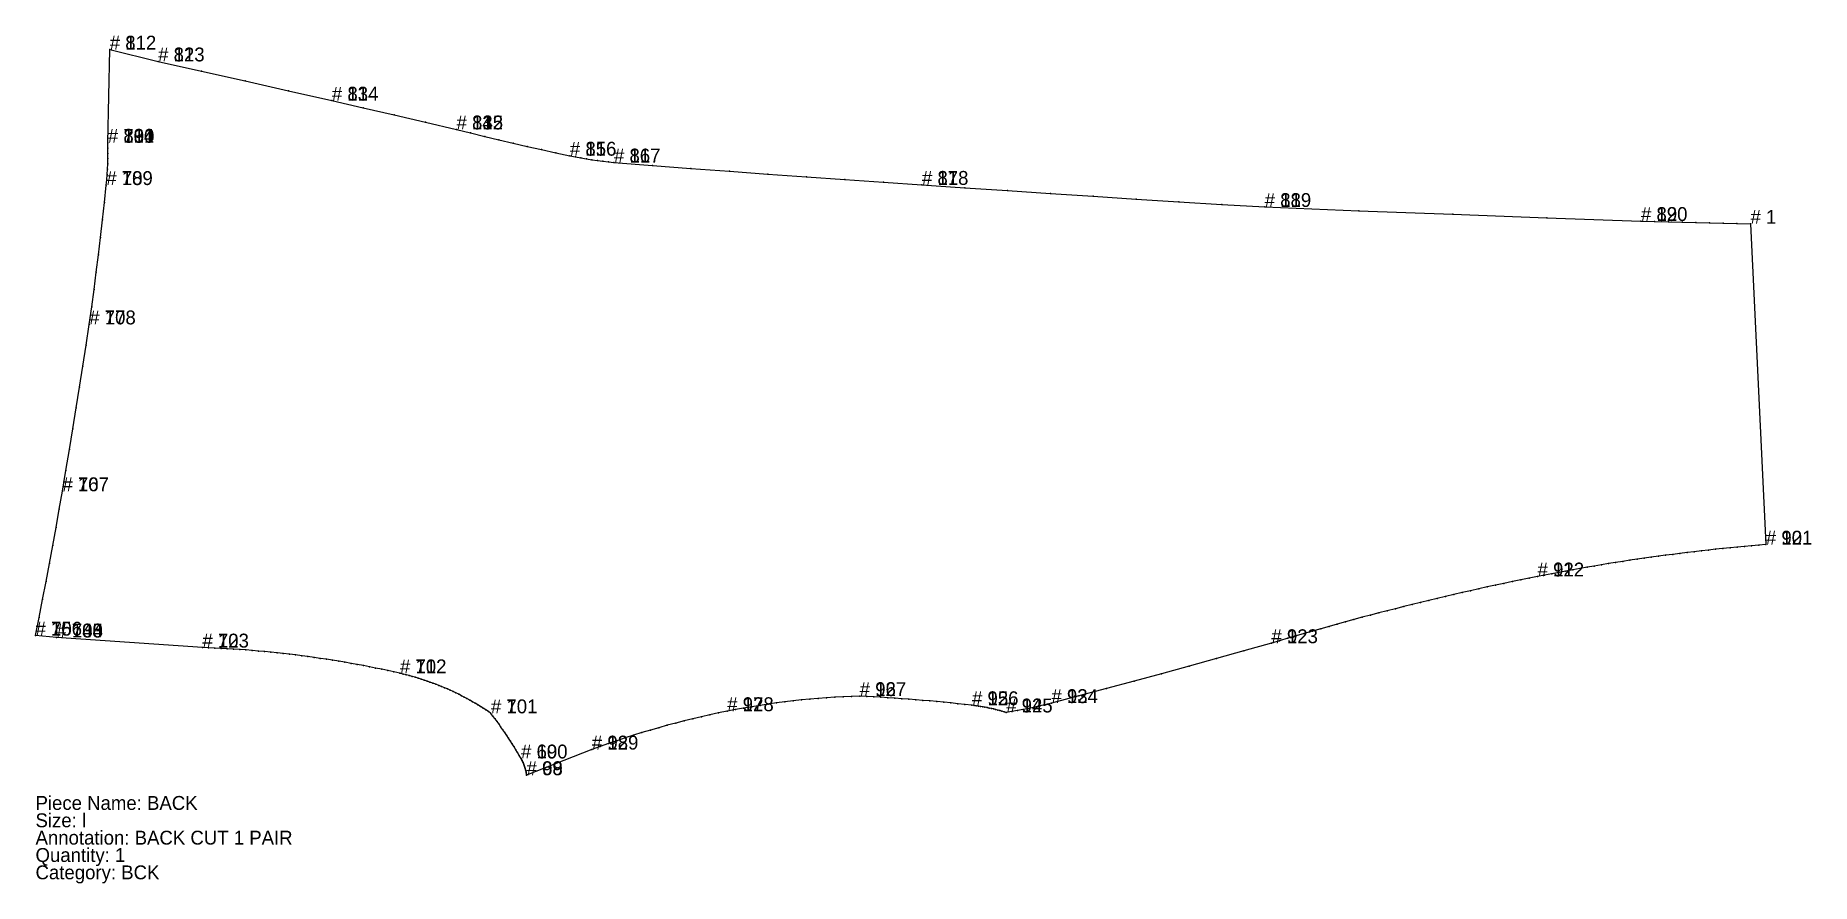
# Model space of a CAD drawing. Extents: x 0 to 3468, y -337 to 333.
# Drawn here: x 2446 to 3468, y -259 to 229 of the extents above; entities that cross this region are included whole.
import ezdxf

# ---------------------------------------------------------------- set-up
doc = ezdxf.new("R2010")
doc.units = 0

# ---------------------------------------------------------------- blocks, each defined once
blk = doc.blocks.new('BACKl')
at = {"layer": '1'}
blk.add_lwpolyline([(302.8, -197.03), (302.72, -196.39), (302.62, -195.76), (302.5, -195.14), (302.37, -194.51), (302.22, -193.89), (302.06, -193.27), (301.88, -192.66), (301.69, -192.05), (301.48, -191.45), (301.26, -190.85), (301.02, -190.26), (300.76, -189.67), (300.5, -189.09), (300.21, -188.52), (299.92, -187.96), (299.6, -187.4), (298.62, -185.71), (297.63, -184.03), (296.62, -182.36), (295.59, -180.69), (294.55, -179.03), (293.5, -177.39), (292.44, -175.75), (291.36, -174.12), (290.27, -172.5), (289.17, -170.88), (288.05, -169.28), (286.92, -167.68), (285.78, -166.1), (284.62, -164.52), (283.45, -162.96), (282.27, -161.4), (280.79, -160.39), (279.29, -159.39), (277.78, -158.41), (276.26, -157.45), (274.72, -156.51), (273.18, -155.58), (271.62, -154.68), (270.06, -153.79), (268.48, -152.92), (266.9, -152.07), (265.3, -151.24), (263.69, -150.43), (262.08, -149.63), (260.45, -148.86), (258.82, -148.11), (257.17, -147.37), (255.52, -146.66), (253.86, -145.96), (252.19, -145.29), (250.52, -144.63), (248.83, -143.99), (247.14, -143.38), (245.45, -142.78), (243.74, -142.21), (242.03, -141.65), (240.31, -141.12), (238.58, -140.6), (236.85, -140.11), (235.12, -139.64), (233.38, -139.19), (231.63, -138.75), (229.88, -138.34), (226.37, -137.56), (222.86, -136.79), (219.35, -136.04), (215.83, -135.32), (212.31, -134.61), (208.79, -133.93), (205.26, -133.26), (201.73, -132.62), (198.19, -132), (194.65, -131.4), (191.1, -130.82), (187.56, -130.26), (184.01, -129.72), (180.45, -129.2), (176.9, -128.71), (173.34, -128.23), (169.77, -127.78), (166.21, -127.34), (162.64, -126.93), (159.07, -126.54), (155.5, -126.17), (151.93, -125.82), (148.35, -125.49), (144.77, -125.19), (141.19, -124.9), (137.61, -124.64), (134.03, -124.4), (130.44, -124.17), (126.86, -123.97), (123.27, -123.79), (119.68, -123.64), (116.1, -123.5), (32, -117.69), (20, -116.62), (22.05, -106.24), (24.07, -95.86), (26.06, -85.47), (28.01, -75.08), (29.93, -64.68), (31.81, -54.27), (33.66, -43.85), (35.48, -33.44), (37.53, -21.44), (39.55, -9.43), (41.54, 2.58), (43.49, 14.59), (45.41, 26.61), (47.29, 38.64), (49.14, 50.67), (50.95, 62.71), (52.35, 72.72), (53.69, 82.74), (54.99, 92.77), (56.24, 102.8), (57.44, 112.84), (58.59, 122.89), (59.7, 132.94), (60.75, 142.99), (61.04, 146.02), (61.28, 149.06), (61.47, 152.1), (61.6, 155.15), (61.7, 158.19), (61.74, 161.24), (61.73, 164.28), (61.67, 167.33), (62.75, 221.03), (90.61, 214.21), (115.63, 208.6), (140.66, 202.96), (165.67, 197.3), (190.68, 191.61), (208.64, 187.51), (226.59, 183.38), (244.53, 179.22), (262.47, 175.04), (270.59, 173), (278.73, 171), (286.87, 169.04), (295.03, 167.13), (303.19, 165.26), (311.36, 163.43), (319.55, 161.64), (327.74, 159.9), (330.89, 159.26), (334.04, 158.66), (337.21, 158.11), (340.38, 157.59), (343.55, 157.12), (346.74, 156.7), (349.92, 156.31), (353.12, 155.97), (375.28, 154.28), (397.45, 152.61), (419.61, 150.96), (441.78, 149.33), (463.95, 147.73), (486.12, 146.16), (508.3, 144.61), (530.47, 143.08), (555.14, 141.4), (579.81, 139.75), (604.49, 138.12), (629.16, 136.52), (653.84, 134.94), (678.51, 133.39), (703.19, 131.86), (727.87, 130.35), (782.04, 128.22), (836.21, 126.17), (890.38, 124.18), (944.55, 122.27), (952.44, 122), (960.33, 121.76), (968.21, 121.53), (976.1, 121.32), (983.99, 121.12), (991.88, 120.94), (999.77, 120.79), (1007.66, 120.64), (1016.5, -64.2), (1012.37, -64.54), (1008.23, -64.89), (1004.1, -65.26), (999.96, -65.65), (995.83, -66.05), (991.7, -66.47), (987.57, -66.9), (983.45, -67.34), (979.32, -67.8), (975.2, -68.28), (971.08, -68.77), (966.96, -69.28), (962.84, -69.8), (958.72, -70.33), (954.61, -70.89), (950.5, -71.45), (946.39, -72.03), (942.28, -72.63), (938.17, -73.24), (934.07, -73.87), (929.97, -74.51), (925.87, -75.16), (921.77, -75.83), (917.68, -76.52), (913.59, -77.22), (909.5, -77.93), (905.41, -78.66), (901.33, -79.41), (897.25, -80.17), (893.17, -80.94), (889.09, -81.73), (885.02, -82.54), (880.18, -83.51), (875.34, -84.5), (870.5, -85.5), (865.66, -86.52), (860.83, -87.55), (856, -88.6), (851.18, -89.66), (846.36, -90.74), (841.54, -91.83), (836.72, -92.94), (831.91, -94.06), (827.1, -95.2), (822.3, -96.35), (817.5, -97.51), (812.7, -98.69), (807.9, -99.89), (803.11, -101.1), (798.33, -102.32), (793.54, -103.56), (788.76, -104.81), (783.99, -106.08), (779.22, -107.36), (774.45, -108.66), (769.69, -109.97), (764.93, -111.3), (760.17, -112.64), (755.42, -113.99), (750.67, -115.36), (745.93, -116.75), (741.19, -118.14), (736.46, -119.56), (731.73, -120.99), (715.93, -125.44), (700.13, -129.86), (684.31, -134.23), (668.48, -138.56), (652.64, -142.86), (636.79, -147.11), (620.92, -151.32), (605.05, -155.49), (601.82, -156.31), (598.58, -157.09), (595.33, -157.83), (592.08, -158.53), (588.81, -159.19), (585.54, -159.8), (582.25, -160.37), (578.97, -160.9), (577.76, -160.53), (576.56, -160.17), (575.35, -159.83), (574.13, -159.5), (572.91, -159.18), (571.69, -158.88), (570.47, -158.6), (569.24, -158.33), (568, -158.08), (566.77, -157.84), (565.53, -157.61), (564.29, -157.4), (563.05, -157.21), (561.8, -157.03), (560.55, -156.87), (559.3, -156.72), (555.27, -156.28), (551.24, -155.85), (547.2, -155.44), (543.17, -155.04), (539.13, -154.66), (535.09, -154.29), (531.05, -153.94), (527.01, -153.6), (522.97, -153.28), (518.92, -152.98), (514.88, -152.68), (510.83, -152.41), (506.78, -152.15), (502.74, -151.91), (498.69, -151.68), (494.64, -151.46), (489.84, -151.63), (485.04, -151.85), (480.24, -152.12), (475.44, -152.44), (470.65, -152.81), (465.87, -153.23), (461.08, -153.69), (456.31, -154.21), (451.53, -154.78), (446.77, -155.4), (442.01, -156.07), (437.26, -156.79), (432.52, -157.56), (427.78, -158.37), (423.06, -159.24), (418.34, -160.16), (413.37, -161.18), (408.42, -162.24), (403.48, -163.36), (398.54, -164.52), (393.62, -165.74), (388.71, -167), (383.82, -168.31), (378.94, -169.67), (374.07, -171.08), (369.21, -172.53), (364.37, -174.04), (359.55, -175.59), (354.74, -177.19), (349.95, -178.84), (345.17, -180.53), (340.41, -182.27)], close=True, dxfattribs=at)
at = {"layer": '14'}
blk.add_lwpolyline([(302.8, -197.03), (302.72, -196.39), (302.62, -195.76), (302.5, -195.14), (302.37, -194.51), (302.22, -193.89), (302.06, -193.27), (301.88, -192.66), (301.69, -192.05), (301.48, -191.45), (301.26, -190.85), (301.02, -190.26), (300.76, -189.67), (300.5, -189.09), (300.21, -188.52), (299.92, -187.96), (299.6, -187.4), (298.62, -185.71), (297.63, -184.03), (296.62, -182.36), (295.59, -180.69), (294.55, -179.03), (293.5, -177.39), (292.44, -175.75), (291.36, -174.12), (290.27, -172.5), (289.17, -170.88), (288.05, -169.28), (286.92, -167.68), (285.78, -166.1), (284.62, -164.52), (283.45, -162.96), (282.27, -161.4), (280.79, -160.39), (279.29, -159.39), (277.78, -158.41), (276.26, -157.45), (274.72, -156.51), (273.18, -155.58), (271.62, -154.68), (270.06, -153.79), (268.48, -152.92), (266.9, -152.07), (265.3, -151.24), (263.69, -150.43), (262.08, -149.63), (260.45, -148.86), (258.82, -148.11), (257.17, -147.37), (255.52, -146.66), (253.86, -145.96), (252.19, -145.29), (250.52, -144.63), (248.83, -143.99), (247.14, -143.38), (245.45, -142.78), (243.74, -142.21), (242.03, -141.65), (240.31, -141.12), (238.58, -140.6), (236.85, -140.11), (235.12, -139.64), (233.38, -139.19), (231.63, -138.75), (229.88, -138.34), (226.37, -137.56), (222.86, -136.79), (219.35, -136.04), (215.83, -135.32), (212.31, -134.61), (208.79, -133.93), (205.26, -133.26), (201.73, -132.62), (198.19, -132), (194.65, -131.4), (191.1, -130.82), (187.56, -130.26), (184.01, -129.72), (180.45, -129.2), (176.9, -128.71), (173.34, -128.23), (169.77, -127.78), (166.21, -127.34), (162.64, -126.93), (159.07, -126.54), (155.5, -126.17), (151.93, -125.82), (148.35, -125.49), (144.77, -125.19), (141.19, -124.9), (137.61, -124.64), (134.03, -124.4), (130.44, -124.17), (126.86, -123.97), (123.27, -123.79), (119.68, -123.64), (116.1, -123.5), (32, -117.69), (20, -116.62), (22.05, -106.24), (24.07, -95.86), (26.06, -85.47), (28.01, -75.08), (29.93, -64.68), (31.81, -54.27), (33.66, -43.85), (35.48, -33.44), (37.53, -21.44), (39.55, -9.43), (41.54, 2.58), (43.49, 14.59), (45.41, 26.61), (47.29, 38.64), (49.14, 50.67), (50.95, 62.71), (52.35, 72.72), (53.69, 82.74), (54.99, 92.77), (56.24, 102.8), (57.44, 112.84), (58.59, 122.89), (59.7, 132.94), (60.75, 142.99), (61.04, 146.02), (61.28, 149.06), (61.47, 152.1), (61.6, 155.15), (61.7, 158.19), (61.74, 161.24), (61.73, 164.28), (61.67, 167.33), (62.75, 221.03), (90.61, 214.21), (115.63, 208.6), (140.66, 202.96), (165.67, 197.3), (190.68, 191.61), (208.64, 187.51), (226.59, 183.38), (244.53, 179.22), (262.47, 175.04), (270.59, 173), (278.73, 171), (286.87, 169.04), (295.03, 167.13), (303.19, 165.26), (311.36, 163.43), (319.55, 161.64), (327.74, 159.9), (330.89, 159.26), (334.04, 158.66), (337.21, 158.11), (340.38, 157.59), (343.55, 157.12), (346.74, 156.7), (349.92, 156.31), (353.12, 155.97), (375.28, 154.28), (397.45, 152.61), (419.61, 150.96), (441.78, 149.33), (463.95, 147.73), (486.12, 146.16), (508.3, 144.61), (530.47, 143.08), (555.14, 141.4), (579.81, 139.75), (604.49, 138.12), (629.16, 136.52), (653.84, 134.94), (678.51, 133.39), (703.19, 131.86), (727.87, 130.35), (782.04, 128.22), (836.21, 126.17), (890.38, 124.18), (944.55, 122.27), (952.44, 122), (960.33, 121.76), (968.21, 121.53), (976.1, 121.32), (983.99, 121.12), (991.88, 120.94), (999.77, 120.79), (1007.66, 120.64), (1016.5, -64.2), (1012.37, -64.54), (1008.23, -64.89), (1004.1, -65.26), (999.96, -65.65), (995.83, -66.05), (991.7, -66.47), (987.57, -66.9), (983.45, -67.34), (979.32, -67.8), (975.2, -68.28), (971.08, -68.77), (966.96, -69.28), (962.84, -69.8), (958.72, -70.33), (954.61, -70.89), (950.5, -71.45), (946.39, -72.03), (942.28, -72.63), (938.17, -73.24), (934.07, -73.87), (929.97, -74.51), (925.87, -75.16), (921.77, -75.83), (917.68, -76.52), (913.59, -77.22), (909.5, -77.93), (905.41, -78.66), (901.33, -79.41), (897.25, -80.17), (893.17, -80.94), (889.09, -81.73), (885.02, -82.54), (880.18, -83.51), (875.34, -84.5), (870.5, -85.5), (865.66, -86.52), (860.83, -87.55), (856, -88.6), (851.18, -89.66), (846.36, -90.74), (841.54, -91.83), (836.72, -92.94), (831.91, -94.06), (827.1, -95.2), (822.3, -96.35), (817.5, -97.51), (812.7, -98.69), (807.9, -99.89), (803.11, -101.1), (798.33, -102.32), (793.54, -103.56), (788.76, -104.81), (783.99, -106.08), (779.22, -107.36), (774.45, -108.66), (769.69, -109.97), (764.93, -111.3), (760.17, -112.64), (755.42, -113.99), (750.67, -115.36), (745.93, -116.75), (741.19, -118.14), (736.46, -119.56), (731.73, -120.99), (715.93, -125.44), (700.13, -129.86), (684.31, -134.23), (668.48, -138.56), (652.64, -142.86), (636.79, -147.11), (620.92, -151.32), (605.05, -155.49), (601.82, -156.31), (598.58, -157.09), (595.33, -157.83), (592.08, -158.53), (588.81, -159.19), (585.54, -159.8), (582.25, -160.37), (578.97, -160.9), (577.76, -160.53), (576.56, -160.17), (575.35, -159.83), (574.13, -159.5), (572.91, -159.18), (571.69, -158.88), (570.47, -158.6), (569.24, -158.33), (568, -158.08), (566.77, -157.84), (565.53, -157.61), (564.29, -157.4), (563.05, -157.21), (561.8, -157.03), (560.55, -156.87), (559.3, -156.72), (555.27, -156.28), (551.24, -155.85), (547.2, -155.44), (543.17, -155.04), (539.13, -154.66), (535.09, -154.29), (531.05, -153.94), (527.01, -153.6), (522.97, -153.28), (518.92, -152.98), (514.88, -152.68), (510.83, -152.41), (506.78, -152.15), (502.74, -151.91), (498.69, -151.68), (494.64, -151.46), (489.84, -151.63), (485.04, -151.85), (480.24, -152.12), (475.44, -152.44), (470.65, -152.81), (465.87, -153.23), (461.08, -153.69), (456.31, -154.21), (451.53, -154.78), (446.77, -155.4), (442.01, -156.07), (437.26, -156.79), (432.52, -157.56), (427.78, -158.37), (423.06, -159.24), (418.34, -160.16), (413.37, -161.18), (408.42, -162.24), (403.48, -163.36), (398.54, -164.52), (393.62, -165.74), (388.71, -167), (383.82, -168.31), (378.94, -169.67), (374.07, -171.08), (369.21, -172.53), (364.37, -174.04), (359.55, -175.59), (354.74, -177.19), (349.95, -178.84), (345.17, -180.53), (340.41, -182.27)], close=True, dxfattribs=at)
at = {"layer": '2'}
for p in [(62.75, 221.03), (62.75, 221.03), (61.67, 167.33), (61.67, 167.33), (61.67, 167.33), (61.67, 167.33), (1007.66, 120.64), (1007.66, 120.64), (1016.5, -64.2), (1016.5, -64.2), (20, -116.62), (20, -116.62), (32, -117.69), (32, -117.69), (32, -117.69), (32, -117.69), (116.1, -123.5), (116.1, -123.5), (578.97, -160.9), (578.97, -160.9), (302.8, -197.03), (302.8, -197.03), (302.8, -197.03), (302.8, -197.03)]:
    blk.add_point(p, dxfattribs=at)
at = {"layer": '3'}
for p in [(90.61, 214.21), (90.61, 214.21), (115.63, 208.6), (115.63, 208.6), (140.66, 202.96), (140.66, 202.96), (165.67, 197.3), (165.67, 197.3), (190.68, 191.61), (190.68, 191.61), (208.64, 187.51), (208.64, 187.51), (226.59, 183.38), (226.59, 183.38), (244.53, 179.22), (244.53, 179.22), (262.47, 175.04), (262.47, 175.04), (61.73, 164.28), (61.73, 164.28), (270.59, 173), (270.59, 173), (278.73, 171), (278.73, 171), (286.87, 169.04), (286.87, 169.04), (295.03, 167.13), (295.03, 167.13), (303.19, 165.26), (303.19, 165.26), (61.6, 155.15), (61.6, 155.15), (61.7, 158.19), (61.7, 158.19), (61.74, 161.24), (61.74, 161.24), (311.36, 163.43), (311.36, 163.43), (319.55, 161.64), (319.55, 161.64), (327.74, 159.9), (327.74, 159.9), (330.89, 159.26), (330.89, 159.26), (334.04, 158.66), (334.04, 158.66), (337.21, 158.11), (337.21, 158.11), (340.38, 157.59), (340.38, 157.59), (343.55, 157.12), (343.55, 157.12), (346.74, 156.7), (346.74, 156.7), (349.92, 156.31), (349.92, 156.31), (353.12, 155.97), (353.12, 155.97), (375.28, 154.28), (375.28, 154.28), (61.04, 146.02), (61.04, 146.02), (61.28, 149.06), (61.28, 149.06), (61.47, 152.1), (61.47, 152.1), (397.45, 152.61), (397.45, 152.61), (419.61, 150.96), (419.61, 150.96), (441.78, 149.33), (441.78, 149.33), (463.95, 147.73), (463.95, 147.73), (486.12, 146.16), (486.12, 146.16), (508.3, 144.61), (508.3, 144.61), (60.75, 142.99), (60.75, 142.99), (530.47, 143.08), (530.47, 143.08), (555.14, 141.4), (555.14, 141.4), (579.81, 139.75), (579.81, 139.75), (604.49, 138.12), (604.49, 138.12), (629.16, 136.52), (629.16, 136.52), (653.84, 134.94), (653.84, 134.94), (678.51, 133.39), (678.51, 133.39), (58.59, 122.89), (58.59, 122.89), (59.7, 132.94), (59.7, 132.94), (703.19, 131.86), (703.19, 131.86), (727.87, 130.35), (727.87, 130.35), (782.04, 128.22), (782.04, 128.22), (836.21, 126.17), (836.21, 126.17), (890.38, 124.18), (890.38, 124.18), (57.44, 112.84), (57.44, 112.84), (944.55, 122.27), (944.55, 122.27), (952.44, 122), (952.44, 122), (960.33, 121.76), (960.33, 121.76), (968.21, 121.53), (968.21, 121.53), (976.1, 121.32), (976.1, 121.32), (983.99, 121.12), (983.99, 121.12), (991.88, 120.94), (991.88, 120.94), (999.77, 120.79), (999.77, 120.79), (56.24, 102.8), (56.24, 102.8), (54.99, 92.77), (54.99, 92.77), (53.69, 82.74), (53.69, 82.74), (52.35, 72.72), (52.35, 72.72), (50.95, 62.71), (50.95, 62.71), (49.14, 50.67), (49.14, 50.67), (47.29, 38.64), (47.29, 38.64), (45.41, 26.61), (45.41, 26.61), (43.49, 14.59), (43.49, 14.59), (41.54, 2.58), (41.54, 2.58), (39.55, -9.43), (39.55, -9.43), (37.53, -21.44), (37.53, -21.44), (35.48, -33.44), (35.48, -33.44), (33.66, -43.85), (33.66, -43.85), (31.81, -54.27), (31.81, -54.27), (29.93, -64.68), (29.93, -64.68), (950.5, -71.45), (950.5, -71.45), (954.61, -70.89), (954.61, -70.89), (958.72, -70.33), (958.72, -70.33), (962.84, -69.8), (962.84, -69.8), (966.96, -69.28), (966.96, -69.28), (971.08, -68.77), (971.08, -68.77), (975.2, -68.28), (975.2, -68.28), (979.32, -67.8), (979.32, -67.8), (983.45, -67.34), (983.45, -67.34), (987.57, -66.9), (987.57, -66.9), (991.7, -66.47), (991.7, -66.47), (995.83, -66.05), (995.83, -66.05), (999.96, -65.65), (999.96, -65.65), (1004.1, -65.26), (1004.1, -65.26), (1008.23, -64.89), (1008.23, -64.89), (1012.37, -64.54), (1012.37, -64.54), (28.01, -75.08), (28.01, -75.08), (889.09, -81.73), (889.09, -81.73), (893.17, -80.94), (893.17, -80.94), (897.25, -80.17), (897.25, -80.17), (901.33, -79.41), (901.33, -79.41), (905.41, -78.66), (905.41, -78.66), (909.5, -77.93), (909.5, -77.93), (913.59, -77.22), (913.59, -77.22), (917.68, -76.52), (917.68, -76.52), (921.77, -75.83), (921.77, -75.83), (925.87, -75.16), (925.87, -75.16), (929.97, -74.51), (929.97, -74.51), (934.07, -73.87), (934.07, -73.87), (938.17, -73.24), (938.17, -73.24), (942.28, -72.63), (942.28, -72.63), (946.39, -72.03), (946.39, -72.03), (26.06, -85.47), (26.06, -85.47), (841.54, -91.83), (841.54, -91.83), (846.36, -90.74), (846.36, -90.74), (851.18, -89.66), (851.18, -89.66), (856, -88.6), (856, -88.6), (860.83, -87.55), (860.83, -87.55), (865.66, -86.52), (865.66, -86.52), (870.5, -85.5), (870.5, -85.5), (875.34, -84.5), (875.34, -84.5), (880.18, -83.51), (880.18, -83.51), (885.02, -82.54), (885.02, -82.54), (24.07, -95.86), (24.07, -95.86), (803.11, -101.1), (803.11, -101.1), (807.9, -99.89), (807.9, -99.89), (812.7, -98.69), (812.7, -98.69), (817.5, -97.51), (817.5, -97.51), (822.3, -96.35), (822.3, -96.35), (827.1, -95.2), (827.1, -95.2), (831.91, -94.06), (831.91, -94.06), (836.72, -92.94), (836.72, -92.94), (22.05, -106.24), (22.05, -106.24), (764.93, -111.3), (764.93, -111.3), (769.69, -109.97), (769.69, -109.97), (774.45, -108.66), (774.45, -108.66), (779.22, -107.36), (779.22, -107.36), (783.99, -106.08), (783.99, -106.08), (788.76, -104.81), (788.76, -104.81), (793.54, -103.56), (793.54, -103.56), (798.33, -102.32), (798.33, -102.32), (731.73, -120.99), (731.73, -120.99), (736.46, -119.56), (736.46, -119.56), (741.19, -118.14), (741.19, -118.14), (745.93, -116.75), (745.93, -116.75), (750.67, -115.36), (750.67, -115.36), (755.42, -113.99), (755.42, -113.99), (760.17, -112.64), (760.17, -112.64), (119.68, -123.64), (119.68, -123.64), (123.27, -123.79), (123.27, -123.79), (126.86, -123.97), (126.86, -123.97), (130.44, -124.17), (130.44, -124.17), (134.03, -124.4), (134.03, -124.4), (137.61, -124.64), (137.61, -124.64), (141.19, -124.9), (141.19, -124.9), (144.77, -125.19), (144.77, -125.19), (148.35, -125.49), (148.35, -125.49), (151.93, -125.82), (151.93, -125.82), (155.5, -126.17), (155.5, -126.17), (159.07, -126.54), (159.07, -126.54), (162.64, -126.93), (162.64, -126.93), (166.21, -127.34), (166.21, -127.34), (169.77, -127.78), (169.77, -127.78), (173.34, -128.23), (173.34, -128.23), (176.9, -128.71), (176.9, -128.71), (180.45, -129.2), (180.45, -129.2), (184.01, -129.72), (184.01, -129.72), (187.56, -130.26), (187.56, -130.26), (191.1, -130.82), (191.1, -130.82), (194.65, -131.4), (194.65, -131.4), (198.19, -132), (198.19, -132), (201.73, -132.62), (201.73, -132.62), (700.13, -129.86), (700.13, -129.86), (715.93, -125.44), (715.93, -125.44), (205.26, -133.26), (205.26, -133.26), (208.79, -133.93), (208.79, -133.93), (212.31, -134.61), (212.31, -134.61), (215.83, -135.32), (215.83, -135.32), (219.35, -136.04), (219.35, -136.04), (222.86, -136.79), (222.86, -136.79), (226.37, -137.56), (226.37, -137.56), (229.88, -138.34), (229.88, -138.34), (231.63, -138.75), (231.63, -138.75), (233.38, -139.19), (233.38, -139.19), (235.12, -139.64), (235.12, -139.64), (236.85, -140.11), (236.85, -140.11), (238.58, -140.6), (238.58, -140.6), (240.31, -141.12), (240.31, -141.12), (242.03, -141.65), (242.03, -141.65), (243.74, -142.21), (243.74, -142.21), (245.45, -142.78), (245.45, -142.78), (652.64, -142.86), (652.64, -142.86), (668.48, -138.56), (668.48, -138.56), (684.31, -134.23), (684.31, -134.23), (247.14, -143.38), (247.14, -143.38), (248.83, -143.99), (248.83, -143.99), (250.52, -144.63), (250.52, -144.63), (252.19, -145.29), (252.19, -145.29), (253.86, -145.96), (253.86, -145.96), (255.52, -146.66), (255.52, -146.66), (257.17, -147.37), (257.17, -147.37), (258.82, -148.11), (258.82, -148.11), (260.45, -148.86), (260.45, -148.86), (262.08, -149.63), (262.08, -149.63), (263.69, -150.43), (263.69, -150.43), (265.3, -151.24), (265.3, -151.24), (266.9, -152.07), (266.9, -152.07), (268.48, -152.92), (268.48, -152.92), (465.87, -153.23), (465.87, -153.23), (470.65, -152.81), (470.65, -152.81), (475.44, -152.44), (475.44, -152.44), (480.24, -152.12), (480.24, -152.12), (485.04, -151.85), (485.04, -151.85), (489.84, -151.63), (489.84, -151.63), (494.64, -151.46), (494.64, -151.46), (498.69, -151.68), (498.69, -151.68), (502.74, -151.91), (502.74, -151.91), (506.78, -152.15), (506.78, -152.15), (510.83, -152.41), (510.83, -152.41), (514.88, -152.68), (514.88, -152.68), (518.92, -152.98), (518.92, -152.98), (522.97, -153.28), (522.97, -153.28), (620.92, -151.32), (620.92, -151.32), (636.79, -147.11), (636.79, -147.11), (270.06, -153.79), (270.06, -153.79), (271.62, -154.68), (271.62, -154.68), (273.18, -155.58), (273.18, -155.58), (274.72, -156.51), (274.72, -156.51), (276.26, -157.45), (276.26, -157.45), (277.78, -158.41), (277.78, -158.41), (279.29, -159.39), (279.29, -159.39), (280.79, -160.39), (280.79, -160.39), (282.27, -161.4), (282.27, -161.4), (283.45, -162.96), (283.45, -162.96), (403.48, -163.36), (403.48, -163.36), (408.42, -162.24), (408.42, -162.24), (413.37, -161.18), (413.37, -161.18), (418.34, -160.16), (418.34, -160.16), (423.06, -159.24), (423.06, -159.24), (427.78, -158.37), (427.78, -158.37), (432.52, -157.56), (432.52, -157.56), (437.26, -156.79), (437.26, -156.79), (442.01, -156.07), (442.01, -156.07), (446.77, -155.4), (446.77, -155.4), (451.53, -154.78), (451.53, -154.78), (456.31, -154.21), (456.31, -154.21), (461.08, -153.69), (461.08, -153.69), (527.01, -153.6), (527.01, -153.6), (531.05, -153.94), (531.05, -153.94), (535.09, -154.29), (535.09, -154.29), (539.13, -154.66), (539.13, -154.66), (543.17, -155.04), (543.17, -155.04), (547.2, -155.44), (547.2, -155.44), (551.24, -155.85), (551.24, -155.85), (555.27, -156.28), (555.27, -156.28), (559.3, -156.72), (559.3, -156.72), (560.55, -156.87), (560.55, -156.87), (561.8, -157.03), (561.8, -157.03), (563.05, -157.21), (563.05, -157.21), (564.29, -157.4), (564.29, -157.4), (565.53, -157.61), (565.53, -157.61), (566.77, -157.84), (566.77, -157.84), (568, -158.08), (568, -158.08), (569.24, -158.33), (569.24, -158.33), (570.47, -158.6), (570.47, -158.6), (571.69, -158.88), (571.69, -158.88), (572.91, -159.18), (572.91, -159.18), (574.13, -159.5), (574.13, -159.5), (575.35, -159.83), (575.35, -159.83), (576.56, -160.17), (576.56, -160.17), (577.76, -160.53), (577.76, -160.53), (582.25, -160.37), (582.25, -160.37), (585.54, -159.8), (585.54, -159.8), (588.81, -159.19), (588.81, -159.19), (592.08, -158.53), (592.08, -158.53), (595.33, -157.83), (595.33, -157.83), (598.58, -157.09), (598.58, -157.09), (601.82, -156.31), (601.82, -156.31), (605.05, -155.49), (605.05, -155.49), (284.62, -164.52), (284.62, -164.52), (285.78, -166.1), (285.78, -166.1), (286.92, -167.68), (286.92, -167.68), (288.05, -169.28), (288.05, -169.28), (289.17, -170.88), (289.17, -170.88), (290.27, -172.5), (290.27, -172.5), (369.21, -172.53), (369.21, -172.53), (374.07, -171.08), (374.07, -171.08), (378.94, -169.67), (378.94, -169.67), (383.82, -168.31), (383.82, -168.31), (388.71, -167), (388.71, -167), (393.62, -165.74), (393.62, -165.74), (398.54, -164.52), (398.54, -164.52), (291.36, -174.12), (291.36, -174.12), (292.44, -175.75), (292.44, -175.75), (293.5, -177.39), (293.5, -177.39), (294.55, -179.03), (294.55, -179.03), (295.59, -180.69), (295.59, -180.69), (296.62, -182.36), (296.62, -182.36), (297.63, -184.03), (297.63, -184.03), (340.41, -182.27), (340.41, -182.27), (345.17, -180.53), (345.17, -180.53), (349.95, -178.84), (349.95, -178.84), (354.74, -177.19), (354.74, -177.19), (359.55, -175.59), (359.55, -175.59), (364.37, -174.04), (364.37, -174.04), (298.62, -185.71), (298.62, -185.71), (299.6, -187.4), (299.6, -187.4), (299.92, -187.96), (299.92, -187.96), (300.21, -188.52), (300.21, -188.52), (300.5, -189.09), (300.5, -189.09), (300.76, -189.67), (300.76, -189.67), (301.02, -190.26), (301.02, -190.26), (301.26, -190.85), (301.26, -190.85), (301.48, -191.45), (301.48, -191.45), (301.69, -192.05), (301.69, -192.05), (301.88, -192.66), (301.88, -192.66), (302.06, -193.27), (302.06, -193.27), (302.22, -193.89), (302.22, -193.89), (302.37, -194.51), (302.37, -194.51), (302.5, -195.14), (302.5, -195.14), (302.62, -195.76), (302.62, -195.76), (302.72, -196.39), (302.72, -196.39)]:
    blk.add_point(p, dxfattribs=at)
at = {"layer": '4'}
for p in [(262.47, 175.04, 10), (262.47, 175.04, 10), (61.67, 167.33, 10), (61.67, 167.33, 10), (32, -117.69, 10), (32, -117.69, 10)]:
    blk.add_point(p, dxfattribs=at)
at = {"layer": '1'}
for s, p in [('# 112', (62.75, 221.03)), ('# 113', (90.61, 214.21)), ('# 114', (190.68, 191.61)), ('# 110', (61.67, 167.33)), ('# 111', (61.67, 167.33)), ('# 115', (262.47, 175.04)), ('# 116', (327.74, 159.9)), ('# 117', (353.12, 155.97)), ('# 109', (60.75, 142.99)), ('# 118', (530.47, 143.08)), ('# 119', (727.87, 130.35)), ('# 120', (944.55, 122.27)), ('# 1', (1007.66, 120.64)), ('# 108', (50.95, 62.71)), ('# 107', (35.48, -33.44)), ('# 121', (1016.5, -64.2)), ('# 122', (885.02, -82.54)), ('# 106', (20, -116.62)), ('# 104', (32, -117.69)), ('# 105', (32, -117.69)), ('# 103', (116.1, -123.5)), ('# 123', (731.73, -120.99)), ('# 102', (229.88, -138.34)), ('# 101', (282.27, -161.4)), ('# 128', (418.34, -160.16)), ('# 127', (494.64, -151.46)), ('# 126', (559.3, -156.72)), ('# 125', (578.97, -160.9)), ('# 124', (605.05, -155.49)), ('# 100', (299.6, -187.4)), ('# 129', (340.41, -182.27)), ('# 99', (302.8, -197.03)), ('# 99', (302.8, -197.03)), ('Piece Name: BACK', (20, -217.03)), ('Size: l', (20, -227.03)), ('Annotation: BACK CUT 1 PAIR', (20, -237.03)), ('Quantity: 1', (20, -247.03)), ('Category: BCK', (20, -257.03))]:
    blk.add_text(s, height=8, dxfattribs=at).set_placement(p)
at = {"layer": '14'}
for s, p in [('# 81', (62.75, 221.03)), ('# 82', (90.61, 214.21)), ('# 83', (190.68, 191.61)), ('# 79', (61.67, 167.33)), ('# 80', (61.67, 167.33)), ('# 84', (262.47, 175.04)), ('# 85', (327.74, 159.9)), ('# 86', (353.12, 155.97)), ('# 78', (60.75, 142.99)), ('# 87', (530.47, 143.08)), ('# 88', (727.87, 130.35)), ('# 89', (944.55, 122.27)), ('# 1', (1007.66, 120.64)), ('# 77', (50.95, 62.71)), ('# 76', (35.48, -33.44)), ('# 90', (1016.5, -64.2)), ('# 91', (885.02, -82.54)), ('# 75', (20, -116.62)), ('# 73', (32, -117.69)), ('# 74', (32, -117.69)), ('# 72', (116.1, -123.5)), ('# 92', (731.73, -120.99)), ('# 71', (229.88, -138.34)), ('# 70', (282.27, -161.4)), ('# 97', (418.34, -160.16)), ('# 96', (494.64, -151.46)), ('# 95', (559.3, -156.72)), ('# 94', (578.97, -160.9)), ('# 93', (605.05, -155.49)), ('# 69', (299.6, -187.4)), ('# 98', (340.41, -182.27)), ('# 68', (302.8, -197.03)), ('# 68', (302.8, -197.03))]:
    blk.add_text(s, height=8, dxfattribs=at).set_placement(p)
at = {"layer": '4'}
for s, p in [('# 131', (61.67, 167.33)), ('# 134', (61.67, 167.33)), ('# 132', (262.47, 175.04)), ('# 135', (262.47, 175.04)), ('# 130', (32, -117.69)), ('# 133', (32, -117.69))]:
    blk.add_text(s, height=8, dxfattribs=at).set_placement(p)

msp = doc.modelspace()

# ---------------------------------------------------------------- block references
at = {"layer": '1'}
msp.add_blockref('BACKl', (2425.61, 0), dxfattribs=at)

doc.saveas('drawing.dxf')
